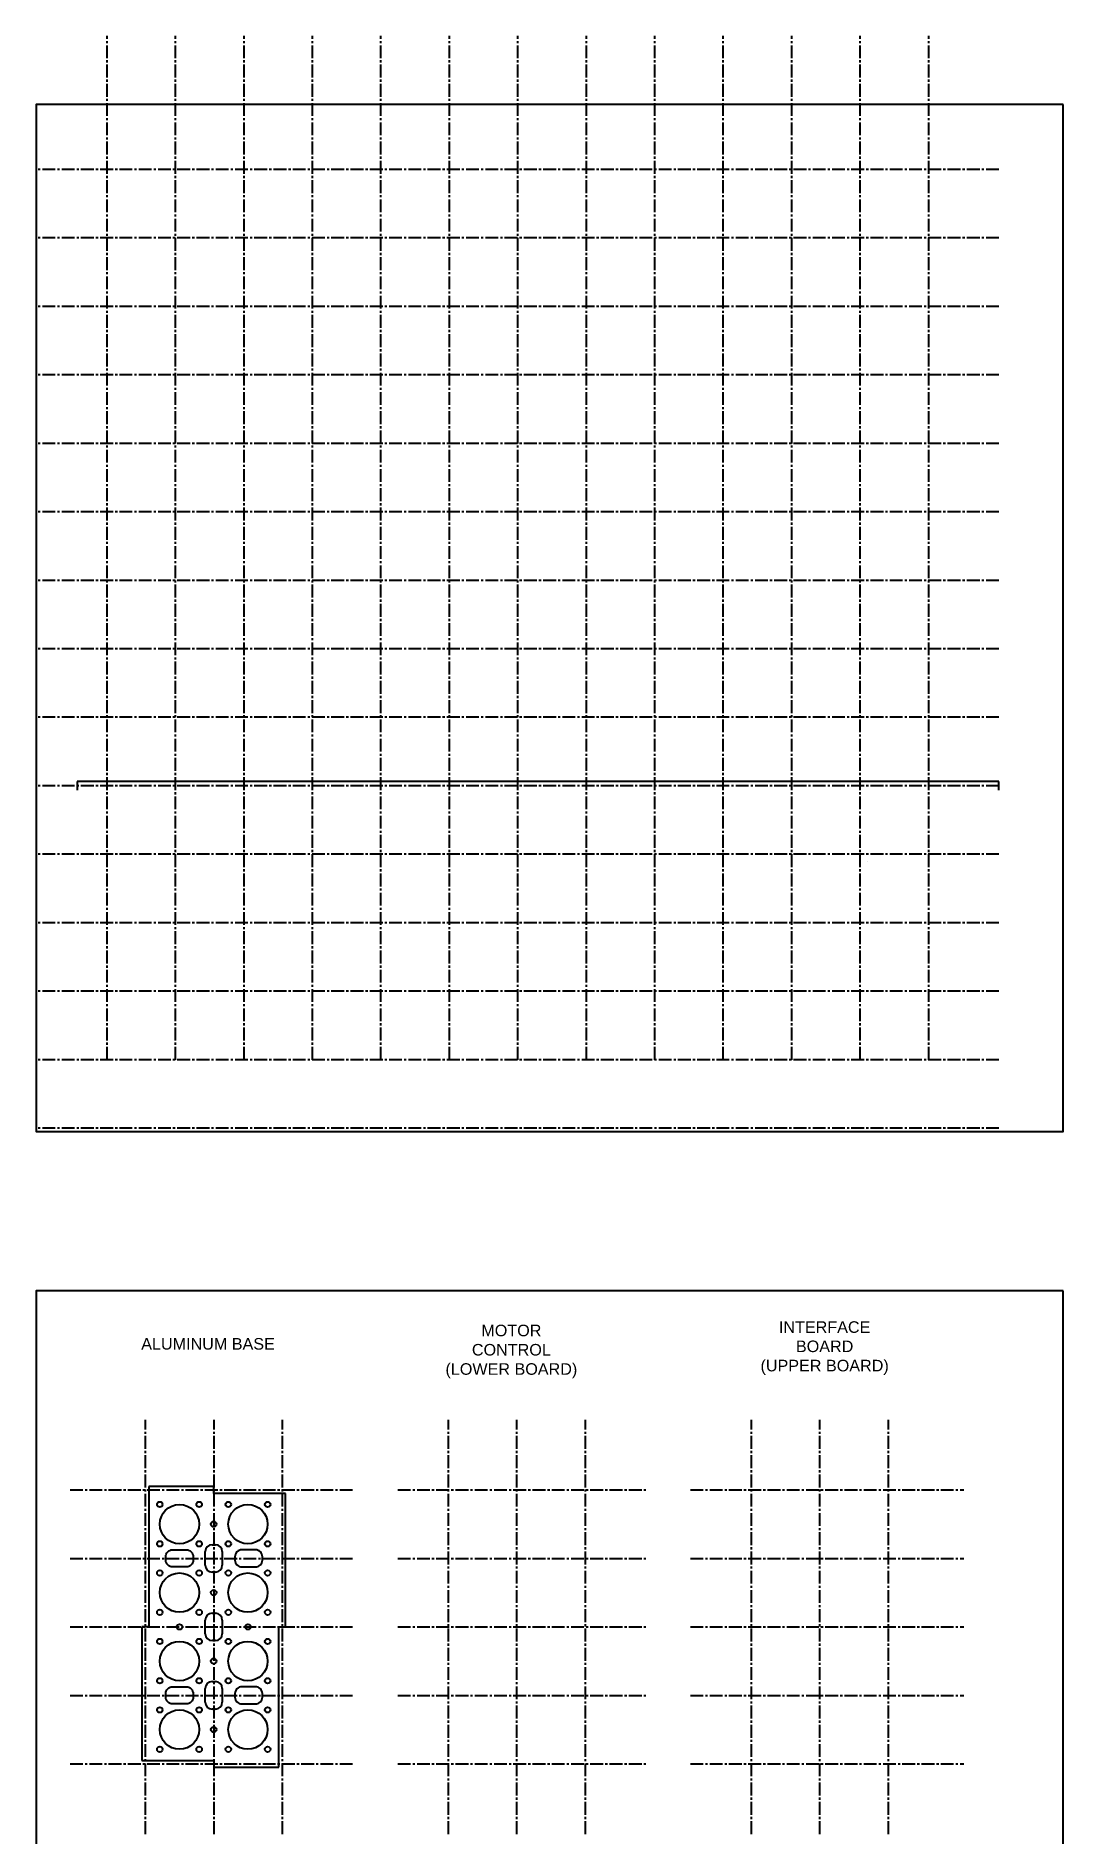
# Model space of a CAD drawing. Header units: millimetres. Extents: x -4815 to 20749, y -4662 to 5111.
# Drawn here: x 6900 to 7500, y -2357 to -1307 of the extents above; entities that cross this region are included whole.
import ezdxf

# ---------------------------------------------------------------- set-up
doc = ezdxf.new("R2010")
doc.units = ezdxf.units.MM
doc.header["$LTSCALE"] = 10
doc.header["$MEASUREMENT"] = 0
doc.linetypes.add('CENTER2', pattern=[1.125, 0.75, -0.125, 0.125, -0.125])
for name, color, linetype in [('A-ANNO-CNTR', 10, 'CENTER2'), ('A-DETL-___2', 2, 'Continuous'), ('A-DETL-___4', 4, 'Continuous')]:
    doc.layers.add(name, color=color, linetype=linetype)

msp = doc.modelspace()

# ---------------------------------------------------------------- texts
at = {"transparency": 33554687, "char_height": 6.75, "width": 76.955, "attachment_point": 1}
for s, insert in [('\\pxqc;{\\fArial|b0|i0|c0|p34;INTERFACE\\PBOARD\\P(UPPER BOARD)}', (7322.4, -2057.6)), ('\\pxqc;{\\fArial|b0|i0|c0|p34;ALUMINUM BASE}', (6962.2, -2067.4)), ('\\pxqc;{\\fArial|b0|i0|c0|p34;MOTOR\\PCONTROL\\P(LOWER BOARD)}', (7139.4, -2059.6))]:
    msp.add_mtext(s, dxfattribs=dict(at, insert=insert))

# ---------------------------------------------------------------- linework, layer by layer
at = {"layer": 'A-ANNO-CNTR', "lineweight": 40, "transparency": 33554687}
for p, q in [((6941.7, -1904.8), (6941.7, -1306.8)), ((6981.7, -1904.8), (6981.7, -1306.8)), ((7021.7, -1904.8), (7021.7, -1306.8)), ((7061.7, -1904.8), (7061.7, -1306.8)), ((7101.7, -1904.8), (7101.7, -1306.8)), ((7141.7, -1904.8), (7141.7, -1306.8)), ((7181.7, -1904.8), (7181.7, -1306.8)), ((7221.7, -1904.8), (7221.7, -1306.8)), ((7261.7, -1904.8), (7261.7, -1306.8)), ((7301.7, -1904.8), (7301.7, -1306.8)), ((7341.7, -1904.8), (7341.7, -1306.8)), ((7381.7, -1904.8), (7381.7, -1306.8)), ((7421.7, -1904.8), (7421.7, -1306.8)), ((7462.7, -1384.8), (6900.7, -1384.8)), ((7462.7, -1424.8), (6900.7, -1424.8)), ((7462.7, -1464.8), (6900.7, -1464.8)), ((7462.7, -1504.8), (6900.7, -1504.8)), ((7462.7, -1544.8), (6900.7, -1544.8)), ((7462.7, -1584.8), (6900.7, -1584.8)), ((7462.7, -1624.8), (6900.7, -1624.8)), ((7462.7, -1664.8), (6900.7, -1664.8)), ((7462.7, -1704.8), (6900.7, -1704.8)), ((7462.7, -1744.8), (6900.7, -1744.8)), ((7462.7, -1784.8), (6900.7, -1784.8)), ((7462.7, -1824.8), (6900.7, -1824.8)), ((7462.7, -1864.8), (6900.7, -1864.8)), ((7462.7, -1904.8), (6900.7, -1904.8)), ((7462.7, -1944.8), (6900.7, -1944.8)), ((6964.2, -2357.1), (6964.2, -2115.1)), ((7004.2, -2357.1), (7004.2, -2115.1)), ((7044.2, -2357.1), (7044.2, -2115.1)), ((7141.1, -2357.1), (7141.1, -2115.1)), ((7181.1, -2357.1), (7181.1, -2115.1)), ((7221.1, -2357.1), (7221.1, -2115.1)), ((7318.1, -2357.1), (7318.1, -2115.1)), ((7358.1, -2357.1), (7358.1, -2115.1)), ((7398.1, -2357.1), (7398.1, -2115.1)), ((6920.1, -2156.1), (7086.2, -2156.1)), ((7111.5, -2156.1), (7257.2, -2156.1)), ((7282.5, -2156.1), (7442.2, -2156.1)), ((6920.1, -2196.1), (7086.2, -2196.1)), ((7111.5, -2196.1), (7257.2, -2196.1)), ((7282.5, -2196.1), (7442.2, -2196.1)), ((6920.1, -2236.1), (7086.2, -2236.1)), ((7111.5, -2236.1), (7257.2, -2236.1)), ((7282.5, -2236.1), (7442.2, -2236.1)), ((6920.1, -2276.1), (7086.2, -2276.1)), ((7111.5, -2276.1), (7257.2, -2276.1)), ((7282.5, -2276.1), (7442.2, -2276.1)), ((6920.1, -2316.1), (7086.2, -2316.1)), ((7111.5, -2316.1), (7257.2, -2316.1)), ((7282.5, -2316.1), (7442.2, -2316.1))]:
    msp.add_line(p, q, dxfattribs=at)
at = {"layer": 'A-DETL-___2', "lineweight": 40, "transparency": 33554687}
for p, q in [((7004, -2154.1, 5), (6966, -2154.1, 5)), ((6966, -2154.1, 5), (6966, -2236.1, 5)), ((7004, -2158.1, 5), (7004, -2154.1, 5)), ((7046, -2158.1, 5), (7004, -2158.1, 5)), ((7046, -2236.1, 5), (7046, -2158.1, 5)), ((6999, -2200.1, 5), (6999, -2192.1, 5)), ((7003, -2188.1, 5), (7005, -2188.1, 5)), ((7009, -2192.1, 5), (7009, -2200.1, 5)), ((7005, -2204.1, 5), (7003, -2204.1, 5)), ((6966, -2236.1, 5), (6962, -2236.1, 5)), ((6962, -2236.1, 5), (6962, -2314.1, 5)), ((6999, -2240.1, 5), (6999, -2232.1, 5)), ((7003, -2228.1, 5), (7005, -2228.1, 5)), ((7009, -2232.1, 5), (7009, -2240.1, 5)), ((7042, -2318.1, 5), (7042, -2236.1, 5)), ((7042, -2236.1, 5), (7046, -2236.1, 5)), ((7005, -2244.1, 5), (7003, -2244.1, 5)), ((7003, -2268.1, 5), (7005, -2268.1, 5)), ((6999, -2280.1, 5), (6999, -2272.1, 5)), ((7009, -2272.1, 5), (7009, -2280.1, 5)), ((7005, -2284.1, 5), (7003, -2284.1, 5)), ((6962, -2314.1, 5), (7004, -2314.1, 5)), ((7004, -2314.1, 5), (7004, -2318.1, 5)), ((7004, -2318.1, 5), (7042, -2318.1, 5))]:
    msp.add_line(p, q, dxfattribs=at)
at = {"layer": 'A-DETL-___2', "lineweight": 40, "transparency": 33554687, "elevation": 5}
for points in [[(6976, -2197.1), (6976, -2195.1, -0.414214), (6980, -2191.1), (6988, -2191.1, -0.414214), (6992, -2195.1), (6992, -2197.1, -0.414214), (6988, -2201.1), (6980, -2201.1, -0.414214)], [(7032.4, -2197.1), (7032.4, -2195.1, 0.414214), (7028.4, -2191.1), (7020.4, -2191.1, 0.414214), (7016.4, -2195.1), (7016.4, -2197.1, 0.414214), (7020.4, -2201.1), (7028.4, -2201.1, 0.414214)], [(6976, -2277.1), (6976, -2275.1, -0.414214), (6980, -2271.1), (6988, -2271.1, -0.414214), (6992, -2275.1), (6992, -2277.1, -0.414214), (6988, -2281.1), (6980, -2281.1, -0.414214)], [(7032.4, -2277.1), (7032.4, -2275.1, 0.414214), (7028.4, -2271.1), (7020.4, -2271.1, 0.414214), (7016.4, -2275.1), (7016.4, -2277.1, 0.414214), (7020.4, -2281.1), (7028.4, -2281.1, 0.414214)]]:
    msp.add_lwpolyline(points, format="xyb", close=True, dxfattribs=at)
at = {"layer": 'A-DETL-___2', "lineweight": 40, "transparency": 33554687}
for centre, radius in [((6972.5, -2164.6, 5), 1.6), ((6995.5, -2164.6, 5), 1.6), ((7012.5, -2164.6, 5), 1.6), ((7035.5, -2164.6, 5), 1.6), ((6984, -2176.1, 5), 11.5), ((7024, -2176.1, 5), 11.5), ((7004, -2176.1, 5), 1.6), ((6972.5, -2187.6, 5), 1.6), ((6995.5, -2187.6, 5), 1.6), ((7012.5, -2187.6, 5), 1.6), ((7035.5, -2187.6, 5), 1.6), ((6972.5, -2204.6, 5), 1.6), ((6984, -2216.1, 5), 11.5), ((6995.5, -2204.6, 5), 1.6), ((7012.5, -2204.6, 5), 1.6), ((7024, -2216.1, 5), 11.5), ((7035.5, -2204.6, 5), 1.6), ((7004, -2216.1, 5), 1.6), ((6972.5, -2227.6, 5), 1.6), ((6995.5, -2227.6, 5), 1.6), ((7012.5, -2227.6, 5), 1.6), ((7035.5, -2227.6, 5), 1.6), ((6984, -2236.1, 5), 1.6), ((7024, -2236.1, 5), 1.6), ((6972.5, -2244.6, 5), 1.6), ((6984, -2256.1, 5), 11.5), ((6995.5, -2244.6, 5), 1.6), ((7012.5, -2244.6, 5), 1.6), ((7024, -2256.1, 5), 11.5), ((7035.5, -2244.6, 5), 1.6), ((7004, -2256.1, 5), 1.6), ((6972.5, -2267.6, 5), 1.6), ((6995.5, -2267.6, 5), 1.6), ((7012.5, -2267.6, 5), 1.6), ((7035.5, -2267.6, 5), 1.6), ((6972.5, -2284.6, 5), 1.6), ((6984, -2296.1, 5), 11.5), ((6995.5, -2284.6, 5), 1.6), ((7012.5, -2284.6, 5), 1.6), ((7024, -2296.1, 5), 11.5), ((7035.5, -2284.6, 5), 1.6), ((7004, -2296.1, 5), 1.6), ((6972.5, -2307.6, 5), 1.6), ((6995.5, -2307.6, 5), 1.6), ((7012.5, -2307.6, 5), 1.6), ((7035.5, -2307.6, 5), 1.6)]:
    msp.add_circle(centre, radius, dxfattribs=at)
for centre, start, end in [((7003, -2192.1, 5), 90, 180), ((7005, -2192.1, 5), 0, 90), ((7003, -2200.1, 5), 180, 270), ((7005, -2200.1, 5), 270, 360), ((7003, -2232.1, 5), 90, 180), ((7005, -2232.1, 5), 0, 90), ((7003, -2240.1, 5), 180, 270), ((7005, -2240.1, 5), 270, 360), ((7003, -2272.1, 5), 90, 180), ((7005, -2272.1, 5), 0, 90), ((7003, -2280.1, 5), 180, 270), ((7005, -2280.1, 5), 270, 360)]:
    msp.add_arc(centre, 4, start, end, dxfattribs=at)
at = {"layer": 'A-DETL-___4', "lineweight": 40, "transparency": 33554687}
for p, q in [((7462.7, -1742.3), (6924.2, -1742.3)), ((6924.2, -1742.3), (6924.2, -1747.3)), ((7462.7, -1747.3), (7462.7, -1742.3)), ((7385.7, -1789.1, 5), (7385.7, -1789.1, -10))]:
    msp.add_line(p, q, dxfattribs=at)
at = {"layer": 'Defpoints', "lineweight": 40, "transparency": 33554687}
for points in [[(7500.2, -1346.8), (6900.2, -1346.8), (6900.2, -1946.8), (7500.2, -1946.8)], [(7500.2, -2039.8), (6900.2, -2039.8), (6900.2, -2639.8), (7500.2, -2639.8)]]:
    msp.add_lwpolyline(points, close=True, dxfattribs=at)

msp.set_redraw_order([(e.dxf.handle, doc.entitydb.next_handle()) for e in msp.query("TEXT MTEXT ATTDEF DIMENSION ARC_DIMENSION")])  # texts and dimensions are drawn at this point

doc.saveas('drawing.dxf')
